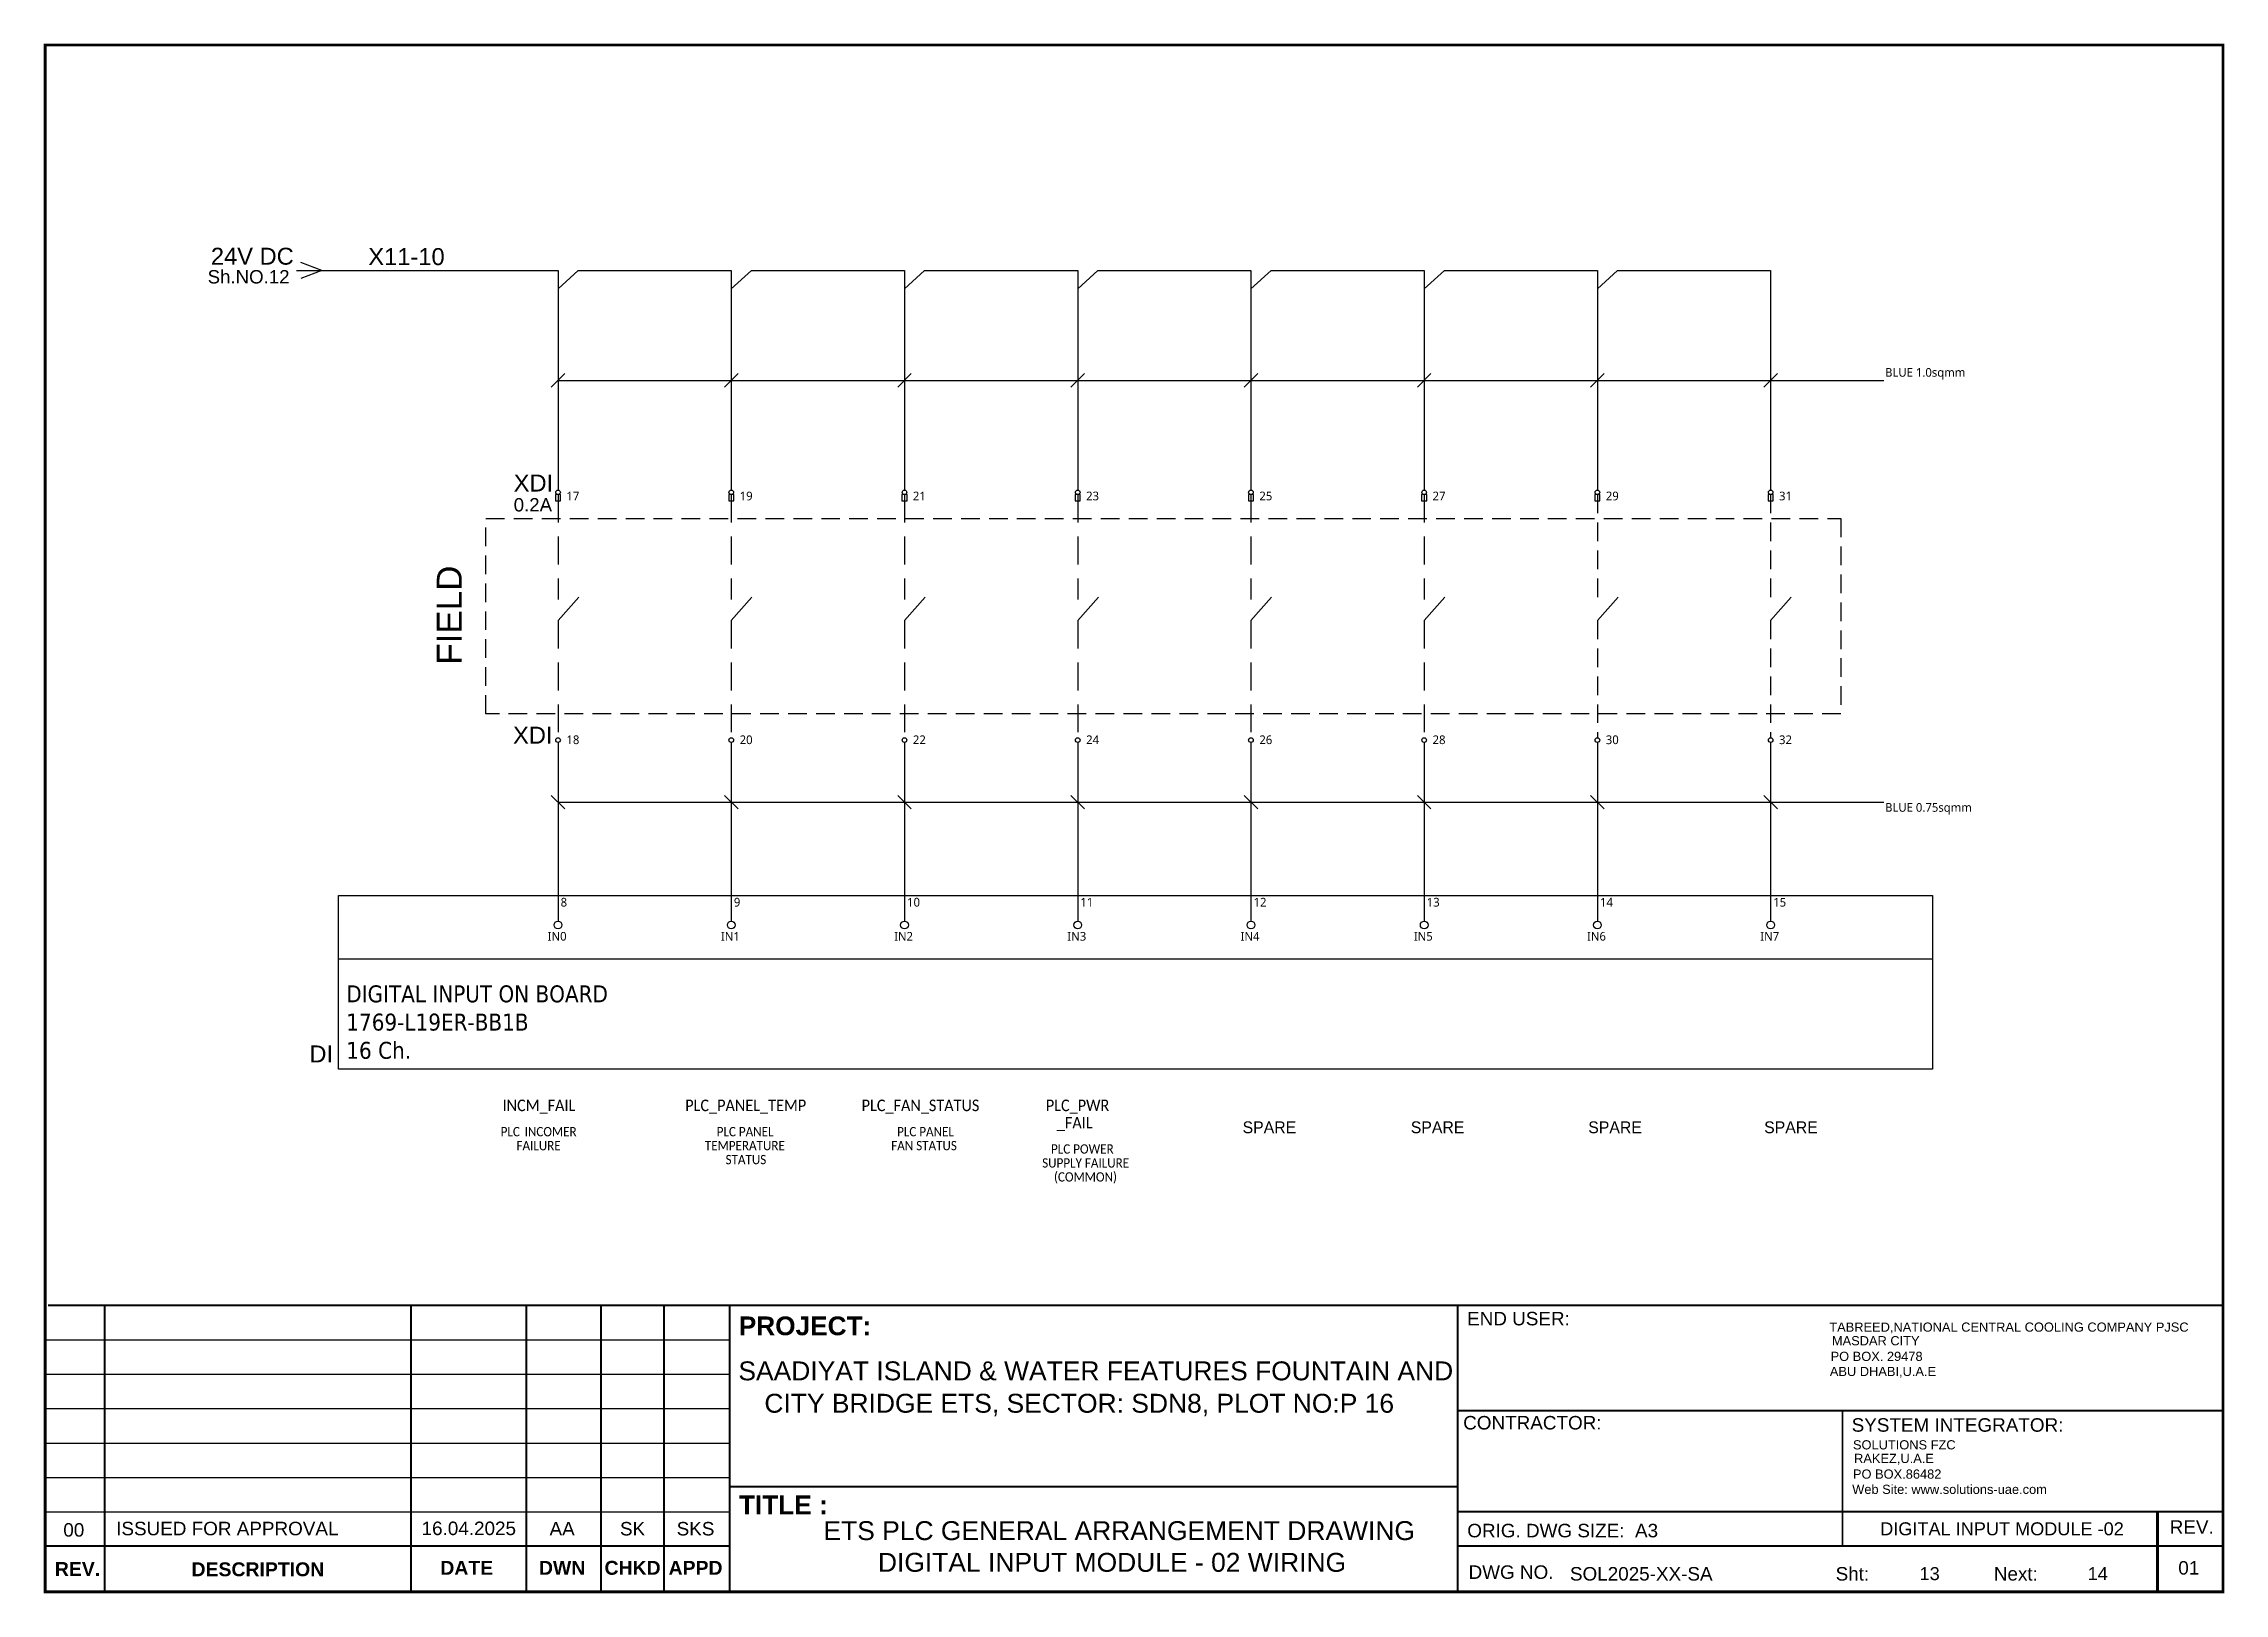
# Model space of a CAD drawing. Header units: inches. Extents: x 100535554 to 201081702, y 63708552 to 127420865.
# Drawn here: x 100541492 to 100542662, y 63708552 to 63709384 of the extents above; entities that cross this region are included whole.
import ezdxf
from ezdxf.enums import TextEntityAlignment as Align

# ---------------------------------------------------------------- set-up
doc = ezdxf.new("R2010")
doc.units = ezdxf.units.IN
doc.header["$MEASUREMENT"] = 0
doc.linetypes.add('DASHED', pattern=[0.75, 0.5, -0.25])
doc.layers.add('BORDER', color=7, linetype='Continuous')
doc.styles.add('A', font='arial.ttf')
doc.styles.add('ABB', font='arialbd.ttf')
doc.styles.add('MtXpl_Franklin_Gothi', font='FRAMDCN.TTF')
doc.styles.add('MtXpl_Segoe_UI', font='segoeui.ttf')
doc.styles.add('Tahoma$001H0', font='tahoma.ttf')

msp = doc.modelspace()

# ---------------------------------------------------------------- texts
at = {"color": 7, "style": 'MtXpl_Segoe_UI'}
for s, p in [('BLUE 1.0sqmm', (100542480.252, 63709207.472)), ('BLUE 0.75sqmm', (100542480.252, 63708973.908))]:
    msp.add_text(s, height=4.66043, dxfattribs=at).set_placement(p, align=Align.MIDDLE_LEFT)
for s, height, p in [('17', 4.6604, (100541772.512, 63709138.787)), ('19', 4.6604, (100541865.485, 63709138.787)), ('21', 4.6604, (100541958.459, 63709138.787)), ('23', 4.6604, (100542051.432, 63709138.787)), ('25', 4.6604, (100542144.405, 63709138.787)), ('27', 4.6604, (100542237.378, 63709138.787)), ('29', 4.6604, (100542330.351, 63709138.787)), ('31', 4.6604, (100542423.324, 63709138.787)), ('18', 4.6604, (100541772.512, 63709007.901)), ('20', 4.6604, (100541865.485, 63709007.901)), ('22', 4.6604, (100541958.459, 63709007.901)), ('24', 4.6604, (100542051.432, 63709007.901)), ('26', 4.6604, (100542144.405, 63709007.901)), ('28', 4.6604, (100542237.378, 63709007.901)), ('30', 4.6604, (100542330.351, 63709007.901)), ('32', 4.6604, (100542423.324, 63709007.901)), ('8', 4.66, (100541769.398, 63708920.683)), ('9', 4.66, (100541862.372, 63708920.683)), ('10', 4.6604, (100541955.345, 63708920.683)), ('11', 4.6604, (100542048.318, 63708920.683)), ('12', 4.6604, (100542141.291, 63708920.683)), ('13', 4.6604, (100542234.264, 63708920.683)), ('14', 4.6604, (100542327.237, 63708920.683)), ('15', 4.6604, (100542420.211, 63708920.683)), ('IN0', 4.6604, (100541762.447, 63708902.375)), ('IN1', 4.6604, (100541855.421, 63708902.375)), ('IN2', 4.6604, (100541948.394, 63708902.375)), ('IN3', 4.6604, (100542041.367, 63708902.375)), ('IN4', 4.6604, (100542134.34, 63708902.375)), ('IN5', 4.6604, (100542227.313, 63708902.375)), ('IN6', 4.6604, (100542320.286, 63708902.375)), ('IN7', 4.6604, (100542413.26, 63708902.375))]:
    msp.add_text(s, height=height, dxfattribs=at).set_placement(p)
at = {"color": 0, "style": 'MtXpl_Franklin_Gothi'}
for p in [(100542149.797, 63708802.166), (100542240.07, 63708802.166), (100542335.312, 63708802.166), (100542429.726, 63708802.166)]:
    msp.add_text('SPARE', height=6.3482, dxfattribs=at).set_placement(p, align=Align.MIDDLE_CENTER)
at = {"style": 'A'}
msp.add_text('DIGITAL INPUT MODULE -02 ', height=6.96131, dxfattribs=at).set_placement((100542477.616, 63708583.121))
for s, p in [('13', (100542504.171, 63708562.53)), ('14', (100542594.369, 63708562.53))]:
    msp.add_text(s, height=6.9613, dxfattribs=at).set_placement(p, align=Align.MIDDLE_CENTER)
at = {"color": 7, "insert": (100541654.354, 63708878.363), "char_height": 9.09602, "attachment_point": 1, "style": 'Tahoma$001H0'}
msp.add_mtext_dynamic_manual_height_columns('\\pt63.672;DIGITAL INPUT ON BOARD\\P1769-L19ER-BB1B\\P16 Ch.', width=844.30981, gutter_width=1, heights=[440.884], dxfattribs=at)
at = {"color": 7, "attachment_point": 1, "line_spacing_factor": 0.9, "style": 'Tahoma$001H0'}
for s, width, heights, insert, char_height in [('\\pi2.0281,t65.7;{\\fCalibri|b0|i0|c0|p32;\\H0.68162x;\\W0.9;\\C256;INCM_FAIL\\P\\pi21.374,t85.046;\\H0.58065x;\\P\\pi1.0223,t64.694;\\H1.3889x;PLC\\fTahoma|b0|i0|c0|p34;\\H1.3644x;\\W1; \\fCalibri|b0|i0|c0|p32;\\H0.73294x;\\W0.9;INCOMER\\P\\pi0,tz;      FAILURE}', 42.7472, [36.74], (100541736.185, 63708817.036), 9.096024), ('\\pi0.55059,t64.223;{\\fCalibri|b0|i0|c0|p32;\\H0.68162x;\\W0.9;\\C256;PLC_PANEL_TEMP\\P\\pi32.788,t96.46;\\H0.58065x;\\P\\pi0,tz;\\H1.3889x;           PLC PANEL\\P       TEMPERATURE \\P              STATUS}', 65.57626, [40.498], (100541835.72, 63708817.036), 9.09602)]:
    msp.add_mtext_dynamic_manual_height_columns(s, width=width, gutter_width=0, heights=heights, dxfattribs=dict(at, insert=insert, char_height=char_height))
at = {"color": 7}
note = msp.add_mtext_dynamic_manual_height_columns('\\pi1.5835,t65.256;{\\fCalibri|b0|i0|c0|p32;\\H0.68162x;\\W0.9;\\C256;PLC_FAN_STATUS\\P\\pi32.982,t96.654;\\H0.58065x;\\P\\pi0,tz;\\H1.3889x;             PLC PANEL\\P           FAN STATUS\\P}', width=65.96373, gutter_width=0, heights=[31.783, 0], dxfattribs=dict(at, insert=(100541929.375, 63708817.036), char_height=9.09602, attachment_point=1, line_spacing_factor=0.9, style='Tahoma$001H0'))
for column, words in zip(note.columns.linked_columns, ['{\\fCalibri|b0|i0|c0|p32;\\H0.5497x;\\W0.9;\\C256;              }']):
    column.text = words
note = msp.add_mtext_dynamic_manual_height_columns('{\\fCalibri|b0|i0|c0|p32;\\H0.68162x;\\W0.9;\\C256; PLC_PWR\\P    _FAIL\\P\\pi24.26,t87.932;\\H0.58065x;\\P\\pi0,tz;\\H1.3889x;   PLC POWER \\PSUPPLY FAILURE\\P    (COMMON)\\P}', width=48.51993, gutter_width=0, heights=[51.094, 0], dxfattribs=dict(at, insert=(100542027.839, 63708817.036), char_height=9.09602, attachment_point=1, line_spacing_factor=0.9, style='Tahoma$001H0'))
for column, words in zip(note.columns.linked_columns, ['{\\fCalibri|b0|i0|c0|p32;\\H0.5497x;\\W0.9;\\C256;           \\P              }']):
    column.text = words
at = {"layer": 'BORDER', "style": 'A'}
for s, height, p in [('24V DC', 9.096, (100541581.675, 63709269.85)), ('X11-10', 9.096, (100541666.18, 63709269.632)), ('Sh.NO.12', 7.1693, (100541579.926, 63709258.796)), ('XDI', 9.096, (100541744.205, 63709148.065)), ('0.2A', 7.1693, (100541744.205, 63709136.379)), ('XDI', 9.096, (100541743.853, 63709012.688)), ('DI', 9.096, (100541634.543, 63708841.555))]:
    msp.add_text(s, height=height, dxfattribs=at).set_placement(p, align=Align.MIDDLE_LEFT)
msp.add_text('FIELD', height=13.4424, rotation=90, dxfattribs=at).set_placement((100541709.617, 63709050.523), align=Align.MIDDLE_LEFT)
for s, p in [('ETS PLC GENERAL ARRANGEMENT DRAWING', (100541910.466, 63708580.539)), ('DIGITAL INPUT MODULE - 02 WIRING', (100541939.693, 63708563.516))]:
    msp.add_text(s, height=10.15, dxfattribs=at).set_placement(p)

# ---------------------------------------------------------------- blocks, each defined once
blk = doc.blocks.new('Title Frame_Al Bayt')
at = {"layer": 'BORDER'}
for p, q in [((897.4, -274.9), (1264.8, -274.9)), ((897.4, -293.3), (1264.8, -293.3)), ((897.4, -311.8), (1264.8, -311.8)), ((897.4, -330.3), (1264.8, -330.3)), ((897.4, -348.7), (1264.8, -348.7)), ((897.4, -367.2), (1264.8, -367.2))]:
    blk.add_line(p, q, dxfattribs=at)
at = {"layer": 'BORDER', "const_width": 1.54}
blk.add_lwpolyline([(897.4, 420.3), (897.4, -410.2), (2066.3, -410.2), (2066.3, 420.3)], close=True, dxfattribs=at)
at = {"layer": 'BORDER'}
for points, const_width in [([(899, -256.4), (2066.3, -256.4)], 1.08), ([(929.4, -410.2), (929.4, -256.4)], 1.08), ([(1093.7, -410.2), (1093.7, -256.4)], 1.08), ([(1093.7, -391.8), (1093.7, -256.4)], 1.08), ([(1155.6, -410.2), (1155.6, -256.4)], 1.08), ([(1195.8, -410.2), (1195.8, -256.4)], 1.08), ([(1195.8, -391.8), (1195.8, -256.4)], 1.08), ([(1229.6, -410.2), (1229.6, -256.4)], 1.08), ([(1229.6, -391.8), (1229.6, -256.4)], 1.08), ([(1264.8, -256.4), (1264.8, -410.2)], 1.08), ([(1655.6, -410.2), (1655.6, -256.4)], 1.08), ([(1655.6, -312.9), (2066.3, -312.9)], 0.923), ([(1862.1, -385.6), (1862.1, -312.9)], 0.923), ([(1655.6, -353.7), (1265.2, -353.7)], 1.08), ([(2066.3, -367.2), (1655.6, -367.2)], 1.08), ([(2031.2, -410.2), (2031.2, -367.2)], 1.54), ([(897.4, -385.6), (1264.8, -385.6)], 1.08), ([(2066.3, -385.6), (1655.6, -385.6)], 1.08)]:
    blk.add_lwpolyline(points, dxfattribs=dict(at, const_width=const_width))
for s, height, style, p in [('PROJECT:', 10.07, 'ABB', (1269.7, -272.4)), ('END USER:', 7.25, 'A', (1660.6, -267.1)), ('TABREED,NATIONAL CENTRAL COOLING COMPANY PJSC', 4.93, 'A', (1855, -270.5)), ('MASDAR CITY', 4.93, 'A', (1856.4, -277.8)), ('SAADIYAT ISLAND & WATER FEATURES FOUNTAIN AND', 10.15, 'A', (1269.5, -296.6)), ('ABU DHABI,U.A.E', 4.93, 'A', (1855.3, -294.3)), ('PO BOX. 29478', 4.93, 'A', (1855.7, -286.2)), (' CITY BRIDGE ETS, SECTOR: SDN8, PLOT NO:P 16', 10.15, 'A', (1279.5, -314)), ('CONTRACTOR:', 7.25, 'A', (1658.5, -323)), ('SYSTEM INTEGRATOR:', 7.25, 'A', (1867, -324.2)), ('SOLUTIONS FZC', 4.93, 'A', (1867.7, -333.7)), ('RAKEZ,U.A.E', 4.93, 'A', (1868.3, -341)), ('PO BOX.86482', 4.93, 'A', (1867.7, -349.4)), ('TITLE :', 10.07, 'ABB', (1269.8, -368.5)), ('Web Site: www.solutions-uae.com ', 4.93, 'A', (1867.3, -357.6)), ('ORIG. DWG SIZE:  A3', 7.25, 'A', (1660.7, -380.9)), ('REV.', 7.25, 'A', (2037.7, -379)), ('DWG NO.', 7.25, 'A', (1661.4, -403.2)), ('SOL2025-XX-SA', 7.25, 'A', (1715.8, -404.1)), ('Sht:', 7.25, 'A', (1858.4, -404.1)), ('Next:', 7.25, 'A', (1943.3, -404.1)), ('01', 7.25, 'A', (2042.3, -400.9))]:
    blk.add_text(s, height=height, dxfattribs=dict(at, style=style)).set_placement(p)
for s, height, style, p in [('00', 7.25, 'A', (912.8, -376.9)), ('REV.', 7.46, 'ABB', (914.8, -397.9))]:
    blk.add_text(s, height=height, dxfattribs=dict(at, style=style)).set_placement(p, align=Align.MIDDLE)
for s, height, style, p in [('ISSUED FOR APPROVAL', 7.25, 'A', (995.2, -379.8)), ('16.04.2025', 7.25, 'A', (1124.8, -379.7)), ('AA', 7.25, 'A', (1174.9, -379.9)), ('SK', 7.25, 'A', (1212.7, -379.9)), ('SKS', 7.25, 'A', (1246.5, -379.9)), ('DESCRIPTION', 7.463, 'ABB', (1011.6, -401.8)), ('DATE', 7.46, 'ABB', (1123.7, -401)), ('DWN', 7.46, 'ABB', (1174.9, -401)), ('CHKD', 7.46, 'ABB', (1212.7, -401)), ('APPD', 7.46, 'ABB', (1246.5, -401))]:
    blk.add_text(s, height=height, dxfattribs=dict(at, style=style)).set_placement(p, align=Align.CENTER)

# ---------------------------------------------------------------- linework, layer by layer
for p, q in [((100541641.235, 63709262.096), (100541629.983, 63709266.396)), ((100541627.716, 63709262.096), (100541768.004, 63709262.096)), ((100541641.235, 63709262.096), (100541629.983, 63709257.796)), ((100541768.004, 63709262.096), (100541768.004, 63709144.297)), ((100541768.004, 63709252.421), (100541778.827, 63709262.096)), ((100541778.827, 63709262.096), (100541860.978, 63709262.096)), ((100541860.978, 63709262.096), (100541860.978, 63709144.297)), ((100541860.978, 63709252.421), (100541871.8, 63709262.096)), ((100541871.8, 63709262.096), (100541953.951, 63709262.096)), ((100541953.951, 63709262.096), (100541953.951, 63709144.297)), ((100541953.951, 63709252.421), (100541964.773, 63709262.096)), ((100541964.773, 63709262.096), (100542046.924, 63709262.096)), ((100542046.924, 63709262.096), (100542046.924, 63709144.297)), ((100542046.924, 63709252.421), (100542057.747, 63709262.096)), ((100542057.747, 63709262.096), (100542139.897, 63709262.096)), ((100542139.897, 63709262.096), (100542139.897, 63709144.297)), ((100542139.897, 63709252.421), (100542150.72, 63709262.096)), ((100542150.72, 63709262.096), (100542232.87, 63709262.096)), ((100542232.87, 63709262.096), (100542232.87, 63709144.297)), ((100542232.87, 63709252.421), (100542243.693, 63709262.096)), ((100542243.693, 63709262.096), (100542325.844, 63709262.096)), ((100542325.844, 63709262.096), (100542325.844, 63709144.297)), ((100542325.844, 63709252.421), (100542336.666, 63709262.096)), ((100542336.666, 63709262.096), (100542418.817, 63709262.096)), ((100542418.817, 63709262.096), (100542418.817, 63709144.297)), ((100541768.004, 63709203.196), (100542479.489, 63709203.196)), ((100541768.004, 63709074.24), (100541779.077, 63709086.813)), ((100541860.978, 63709074.24), (100541872.05, 63709086.813)), ((100541953.951, 63709074.24), (100541965.024, 63709086.813)), ((100542046.924, 63709074.24), (100542057.997, 63709086.813)), ((100542139.897, 63709074.24), (100542150.97, 63709086.813)), ((100542232.87, 63709074.24), (100542243.943, 63709086.813)), ((100542325.844, 63709074.24), (100542336.916, 63709086.813)), ((100542418.817, 63709074.24), (100542429.889, 63709086.813)), ((100541768.004, 63709008.831), (100541768.004, 63708912.821)), ((100541860.978, 63709008.831), (100541860.978, 63708912.821)), ((100541953.951, 63709008.831), (100541953.951, 63708912.821)), ((100542046.924, 63709008.831), (100542046.924, 63708912.821)), ((100542139.897, 63709008.831), (100542139.897, 63708912.821)), ((100542232.87, 63709008.831), (100542232.87, 63708912.821)), ((100542325.844, 63709008.831), (100542325.844, 63708912.821)), ((100542418.817, 63709008.831), (100542418.817, 63708912.821)), ((100541768.004, 63708976.758), (100542479.489, 63708976.758)), ((100541650.222, 63708892.544), (100542505.652, 63708892.544))]:
    msp.add_line(p, q)
at = {"color": 7}
for p, q in [((100541764.383, 63709199.575), (100541771.626, 63709206.818)), ((100541857.356, 63709199.575), (100541864.599, 63709206.818)), ((100541950.329, 63709199.575), (100541957.572, 63709206.818)), ((100542043.303, 63709199.575), (100542050.545, 63709206.818)), ((100542136.276, 63709199.575), (100542143.519, 63709206.818)), ((100542229.249, 63709199.575), (100542236.492, 63709206.818)), ((100542322.222, 63709199.575), (100542329.465, 63709206.818)), ((100542415.195, 63709199.575), (100542422.438, 63709206.818)), ((100541764.383, 63708980.379), (100541771.626, 63708973.136)), ((100541857.356, 63708980.379), (100541864.599, 63708973.136)), ((100541950.329, 63708980.379), (100541957.572, 63708973.136)), ((100542043.303, 63708980.379), (100542050.545, 63708973.136)), ((100542136.276, 63708980.379), (100542143.519, 63708973.136)), ((100542229.249, 63708980.379), (100542236.492, 63708973.136)), ((100542322.222, 63708980.379), (100542329.465, 63708973.136)), ((100542415.195, 63708980.379), (100542422.438, 63708973.136))]:
    msp.add_line(p, q, dxfattribs=at)
at = {"color": 0}
msp.add_line((100541768.004, 63709152.413), (100541768.004, 63709145.257), dxfattribs=at)
at = {"linetype": 'DASHED', "ltscale": 30}
for p, q in [((100541768.004, 63709141.835), (100541768.004, 63709085.528)), ((100541860.978, 63709141.835), (100541860.978, 63709085.528)), ((100541953.951, 63709141.835), (100541953.951, 63709085.528)), ((100542046.924, 63709141.835), (100542046.924, 63709085.528)), ((100542139.897, 63709141.835), (100542139.897, 63709085.528)), ((100542232.87, 63709141.835), (100542232.87, 63709085.528)), ((100541768.004, 63709074.24), (100541768.004, 63709011.293)), ((100541860.978, 63709074.24), (100541860.978, 63709011.293)), ((100541953.951, 63709074.24), (100541953.951, 63709011.293)), ((100542046.924, 63709074.24), (100542046.924, 63709011.293)), ((100542139.897, 63709074.24), (100542139.897, 63709011.293)), ((100542232.87, 63709074.24), (100542232.87, 63709011.293))]:
    msp.add_line(p, q, dxfattribs=at)
at = {"linetype": 'DASHED', "ltscale": 20}
for p, q in [((100542325.844, 63709141.835), (100542325.844, 63709085.528)), ((100542418.817, 63709141.835), (100542418.817, 63709085.528)), ((100542325.844, 63709074.24), (100542325.844, 63709011.293)), ((100542418.817, 63709074.24), (100542418.817, 63709011.293))]:
    msp.add_line(p, q, dxfattribs=at)
for points in [[(100541766.629, 63709138.598), (100541769.38, 63709138.598), (100541769.38, 63709141.835), (100541766.629, 63709141.835)], [(100541859.602, 63709138.598), (100541862.353, 63709138.598), (100541862.353, 63709141.835), (100541859.602, 63709141.835)], [(100541952.576, 63709138.598), (100541955.326, 63709138.598), (100541955.326, 63709141.835), (100541952.576, 63709141.835)], [(100542045.549, 63709138.598), (100542048.299, 63709138.598), (100542048.299, 63709141.835), (100542045.549, 63709141.835)], [(100542138.522, 63709138.598), (100542141.272, 63709138.598), (100542141.272, 63709141.835), (100542138.522, 63709141.835)], [(100542231.495, 63709138.598), (100542234.246, 63709138.598), (100542234.246, 63709141.835), (100542231.495, 63709141.835)], [(100542324.468, 63709138.598), (100542327.219, 63709138.598), (100542327.219, 63709141.835), (100542324.468, 63709141.835)], [(100542417.441, 63709138.598), (100542420.192, 63709138.598), (100542420.192, 63709141.835), (100542417.441, 63709141.835)], [(100541650.222, 63708926.647), (100542505.652, 63708926.647), (100542505.652, 63708833.42), (100541650.222, 63708833.42)]]:
    msp.add_lwpolyline(points, close=True)
msp.add_lwpolyline([(100541729.325, 63709128.956), (100542456.503, 63709128.956), (100542456.503, 63709024.172), (100541729.325, 63709024.172)], close=True, dxfattribs=at)
at = {"color": 0}
for centre in [(100541768.004, 63709143.066), (100541860.978, 63709143.066), (100541953.951, 63709143.066), (100542046.924, 63709143.066), (100542139.897, 63709143.066), (100542232.87, 63709143.066), (100542325.844, 63709143.066), (100542418.817, 63709143.066), (100541768.004, 63709010.062), (100541860.978, 63709010.062), (100541953.951, 63709010.062), (100542046.924, 63709010.062), (100542139.897, 63709010.062), (100542232.87, 63709010.062), (100542325.844, 63709010.062), (100542418.817, 63709010.062)]:
    msp.add_circle(centre, 1.231, dxfattribs=at)
for centre in [(100541768.004, 63708910.758), (100541860.978, 63708910.758), (100541953.951, 63708910.758), (100542046.924, 63708910.758), (100542139.897, 63708910.758), (100542232.87, 63708910.758), (100542325.844, 63708910.758), (100542418.817, 63708910.758)]:
    msp.add_circle(centre, 2.063)

# ---------------------------------------------------------------- block references
at = {"layer": 'BORDER'}
msp.add_blockref('Title Frame_Al Bayt', (100540595.304, 63708962.922), dxfattribs=at)

msp.set_redraw_order([(e.dxf.handle, doc.entitydb.next_handle()) for e in msp.query("TEXT MTEXT ATTDEF DIMENSION ARC_DIMENSION")])  # texts and dimensions are drawn at this point

doc.saveas('drawing.dxf')
